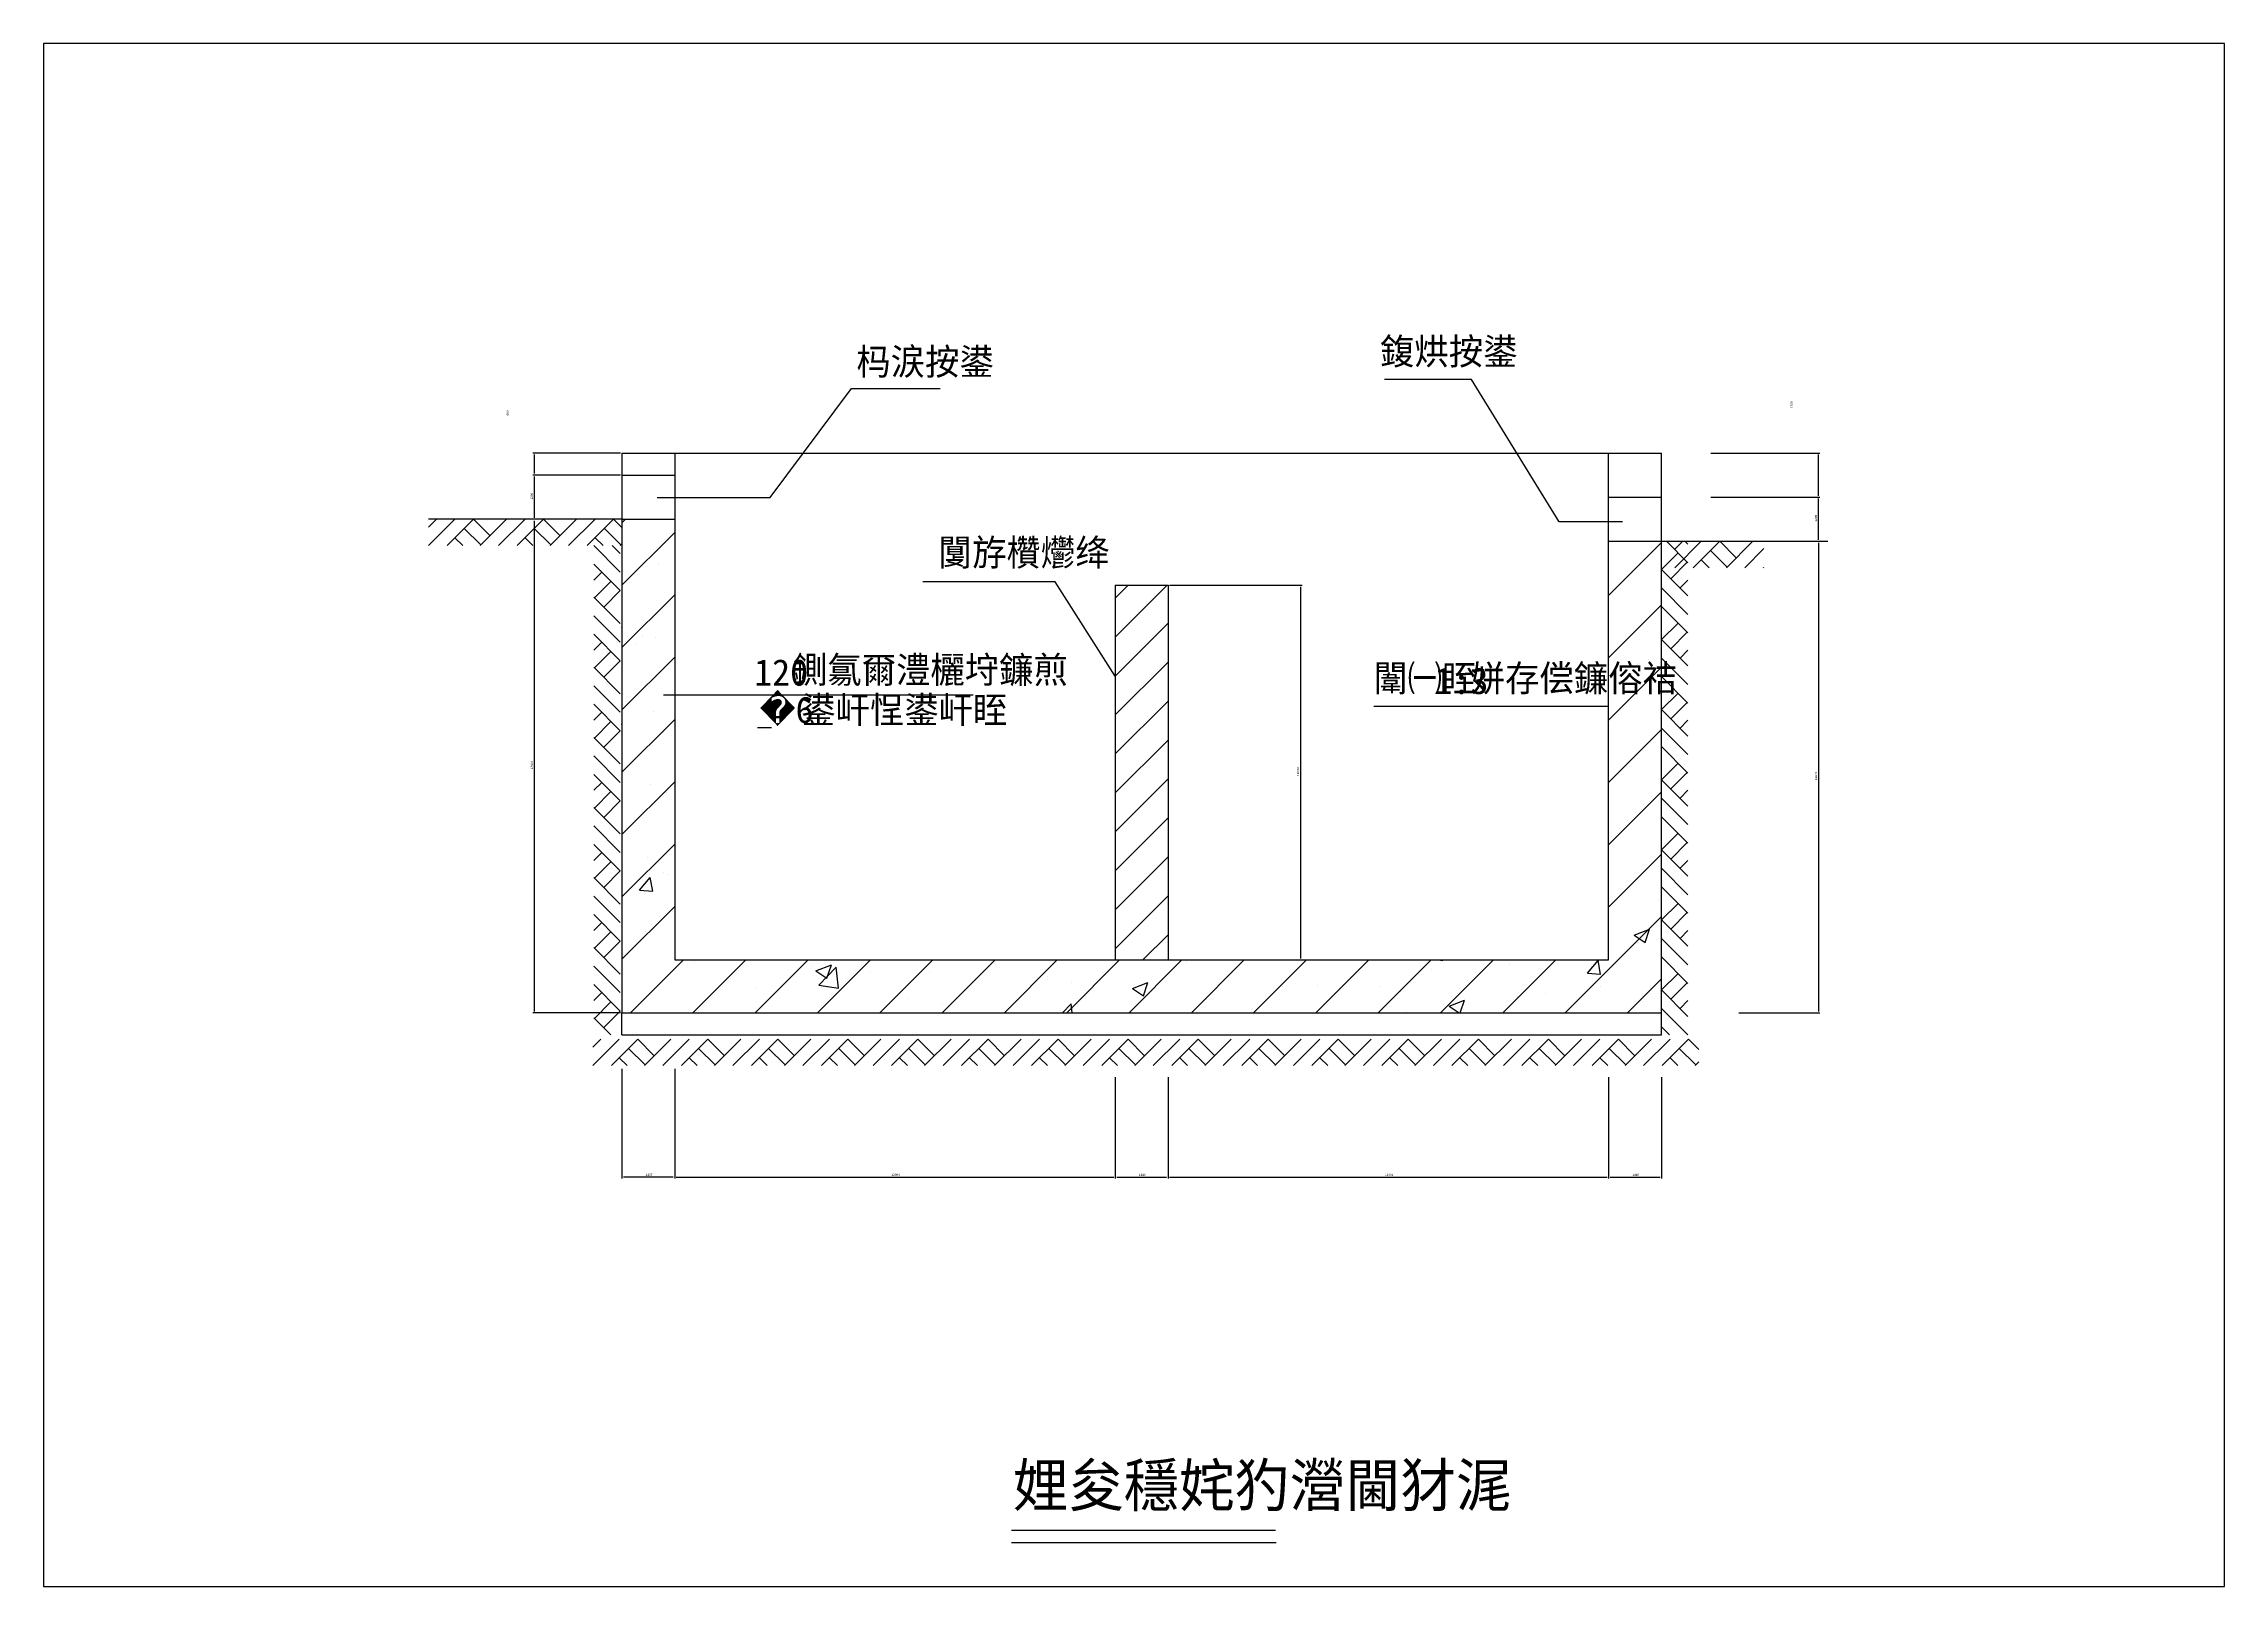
# Model space of a CAD drawing. Header units: metres. Extents: x 0 to 594, y 0 to 420.
import ezdxf

# ---------------------------------------------------------------- set-up
doc = ezdxf.new("R2010")
doc.units = ezdxf.units.M
doc.layers.add(' ', color=7, linetype='Continuous')

msp = doc.modelspace()

# ---------------------------------------------------------------- linework, layer by layer
at = {"layer": ' '}
for p, q in [((388.93, 328.56), (365.25, 328.56)), ((412.8, 289.85), (388.93, 328.56)), ((197.89, 296.4), (220.03, 326.12)), ((220.03, 326.12), (244.24, 326.12)), ((167.11, 296.4), (197.89, 296.4)), ((104.85, 283.33), (112.05, 290.53)), ((104.85, 288.37), (107.01, 290.53)), ((109.89, 283.33), (117.09, 290.53)), ((112.05, 285.49), (114.21, 283.33)), ((114.57, 288.01), (119.07, 283.51)), ((117.09, 290.53), (121.59, 286.03)), ((118.89, 283.33), (126.09, 290.53)), ((123.93, 283.33), (131.13, 290.53)), ((128.97, 283.33), (136.17, 290.53)), ((131.13, 285.49), (133.29, 283.33)), ((133.65, 288.01), (138.15, 283.51)), ((136.17, 290.53), (140.67, 286.03)), ((137.97, 283.33), (145.17, 290.53)), ((143.01, 283.33), (150.21, 290.53)), ((148.05, 283.33), (155.25, 290.53)), ((150.21, 285.49), (152.37, 283.33)), ((152.73, 288.01), (157.23, 283.51)), ((155.25, 290.53), (157.49, 288.28)), ((430.09, 289.85), (412.8, 289.85)), ((149.85, 283.33), (157.05, 276.13)), ((154.89, 283.33), (157.05, 281.17)), ((157.05, 283.33), (157.49, 283.78)), ((440.69, 276.85), (445.19, 281.35)), ((447.89, 278.65), (442.01, 284.53)), ((444.31, 277.33), (451.51, 284.53)), ((444.31, 282.37), (446.47, 284.53)), ((447.89, 283.69), (447.05, 284.53)), ((449.35, 277.33), (456.55, 284.53)), ((451.51, 279.49), (453.67, 277.33)), ((454.03, 282.01), (458.53, 277.51)), ((456.55, 284.53), (461.05, 280.03)), ((458.35, 277.33), (465.55, 284.53)), ((463.39, 277.33), (468.58, 282.53)), ((149.85, 278.29), (157.05, 271.09)), ((152.01, 276.13), (149.85, 273.97)), ((154.53, 273.61), (150.03, 269.11)), ((275.49, 273.47), (239.52, 273.47)), ((291.89, 247.83), (275.49, 273.47)), ((447.89, 269.65), (440.69, 276.85)), ((443.21, 274.33), (447.71, 278.83)), ((445.73, 271.81), (447.89, 273.97)), ((468.43, 277.33), (468.58, 277.49)), ((149.85, 269.29), (157.05, 262.09)), ((157.05, 271.09), (152.55, 266.59)), ((447.89, 264.61), (440.69, 271.81)), ((149.85, 264.25), (157.05, 257.05)), ((447.89, 259.57), (440.69, 266.77)), ((440.69, 257.77), (445.19, 262.27)), ((149.85, 259.21), (157.05, 252.01)), ((152.01, 257.05), (149.85, 254.89)), ((447.89, 250.57), (440.69, 257.77)), ((443.21, 255.25), (447.71, 259.75)), ((149.85, 250.21), (157.05, 243.01)), ((154.53, 254.53), (150.03, 250.03)), ((157.05, 252.01), (152.55, 247.51)), ((447.89, 245.53), (440.69, 252.73)), ((445.73, 252.73), (447.89, 254.89)), ((149.85, 245.17), (157.05, 237.97)), ((447.89, 240.49), (440.69, 247.69)), ((149.85, 240.13), (157.05, 232.93)), ((152.01, 237.97), (149.85, 235.81)), ((168.84, 242.72), (253.23, 242.72)), ((426.29, 239.53), (362.3, 239.53)), ((440.69, 238.69), (445.19, 243.19)), ((447.89, 231.49), (440.69, 238.69)), ((443.21, 236.17), (447.71, 240.67)), ((154.53, 235.45), (150.03, 230.95)), ((157.05, 232.93), (152.55, 228.43)), ((194.42, 233.84), (198.27, 233.84)), ((447.89, 226.45), (440.69, 233.65)), ((445.73, 233.65), (447.89, 235.81)), ((149.85, 231.13), (157.05, 223.93)), ((149.85, 226.09), (157.05, 218.89)), ((447.89, 221.41), (440.69, 228.61)), ((149.85, 221.05), (157.05, 213.85)), ((440.69, 219.61), (445.19, 224.11)), ((443.21, 217.09), (447.71, 221.59)), ((152.01, 218.89), (149.85, 216.73)), ((154.53, 216.37), (150.03, 211.87)), ((157.05, 213.85), (152.55, 209.35)), ((447.89, 212.41), (440.69, 219.61)), ((447.89, 207.37), (440.69, 214.57)), ((445.73, 214.57), (447.89, 216.73)), ((149.85, 212.05), (157.05, 204.85)), ((447.89, 202.33), (440.69, 209.53)), ((149.85, 207.01), (157.05, 199.81)), ((149.85, 201.97), (157.05, 194.77)), ((440.69, 200.53), (445.19, 205.03)), ((443.21, 198.01), (447.71, 202.51)), ((152.01, 199.81), (149.85, 197.65)), ((154.53, 197.29), (150.03, 192.79)), ((447.89, 193.33), (440.69, 200.53)), ((445.73, 195.49), (447.89, 197.65)), ((149.85, 192.97), (157.05, 185.77)), ((157.05, 194.77), (152.55, 190.27)), ((447.89, 188.29), (440.69, 195.49)), ((447.89, 183.25), (440.69, 190.45)), ((149.85, 187.93), (157.05, 180.73)), ((440.69, 181.45), (445.19, 185.95)), ((149.85, 182.89), (157.05, 175.69)), ((152.01, 180.73), (149.85, 178.57)), ((154.53, 178.21), (150.03, 173.71)), ((447.89, 174.25), (440.69, 181.45)), ((443.21, 178.93), (447.71, 183.43)), ((445.73, 176.41), (447.89, 178.57)), ((149.85, 173.89), (157.05, 166.69)), ((157.05, 175.69), (152.55, 171.19)), ((447.89, 169.21), (440.69, 176.41)), ((149.85, 168.85), (157.05, 161.65)), ((447.89, 164.17), (440.69, 171.37)), ((440.69, 162.37), (445.19, 166.87)), ((149.85, 163.81), (157.05, 156.61)), ((152.01, 161.65), (149.85, 159.49)), ((447.89, 155.17), (440.69, 162.37)), ((443.21, 159.85), (447.71, 164.35)), ((149.85, 154.81), (154.53, 150.13)), ((154.53, 159.13), (150.03, 154.63)), ((157.05, 156.61), (152.55, 152.11)), ((447.89, 150.13), (440.69, 157.33)), ((445.73, 157.33), (447.89, 159.49)), ((149.6, 141.77), (156.8, 148.97)), ((149.6, 146.81), (151.76, 148.97)), ((154.64, 141.77), (161.84, 148.97)), ((161.84, 148.97), (166.34, 144.47)), ((163.64, 141.77), (170.84, 148.97)), ((168.68, 141.77), (175.88, 148.97)), ((173.72, 141.77), (180.92, 148.97)), ((180.92, 148.97), (185.42, 144.47)), ((182.72, 141.77), (189.92, 148.97)), ((187.76, 141.77), (194.96, 148.97)), ((192.8, 141.77), (200, 148.97)), ((200, 148.97), (204.5, 144.47)), ((201.8, 141.77), (209, 148.97)), ((206.84, 141.77), (214.04, 148.97)), ((211.88, 141.77), (219.08, 148.97)), ((219.08, 148.97), (223.58, 144.47)), ((220.88, 141.77), (228.08, 148.97)), ((225.92, 141.77), (233.12, 148.97)), ((230.96, 141.77), (238.16, 148.97)), ((238.16, 148.97), (242.66, 144.47)), ((239.96, 141.77), (247.16, 148.97)), ((245, 141.77), (252.2, 148.97)), ((250.04, 141.77), (257.24, 148.97)), ((257.24, 148.97), (261.74, 144.47)), ((259.04, 141.77), (266.24, 148.97)), ((264.08, 141.77), (271.28, 148.97)), ((269.12, 141.77), (276.32, 148.97)), ((276.32, 148.97), (280.82, 144.47)), ((278.12, 141.77), (285.32, 148.97)), ((283.16, 141.77), (290.36, 148.97)), ((288.2, 141.77), (295.4, 148.97)), ((295.4, 148.97), (299.9, 144.47)), ((297.2, 141.77), (304.4, 148.97)), ((302.24, 141.77), (309.44, 148.97)), ((307.28, 141.77), (314.48, 148.97)), ((314.48, 148.97), (318.98, 144.47)), ((316.28, 141.77), (323.48, 148.97)), ((321.32, 141.77), (328.52, 148.97)), ((326.36, 141.77), (333.56, 148.97)), ((333.56, 148.97), (338.06, 144.47)), ((335.36, 141.77), (342.56, 148.97)), ((340.4, 141.77), (347.6, 148.97)), ((345.44, 141.77), (352.64, 148.97)), ((352.64, 148.97), (357.14, 144.47)), ((354.44, 141.77), (361.64, 148.97)), ((359.48, 141.77), (366.68, 148.97)), ((364.52, 141.77), (371.72, 148.97)), ((371.72, 148.97), (376.22, 144.47)), ((373.52, 141.77), (380.72, 148.97)), ((378.56, 141.77), (385.76, 148.97)), ((383.6, 141.77), (390.8, 148.97)), ((390.8, 148.97), (395.3, 144.47)), ((392.6, 141.77), (399.8, 148.97)), ((397.64, 141.77), (404.84, 148.97)), ((402.68, 141.77), (409.88, 148.97)), ((409.88, 148.97), (414.38, 144.47)), ((411.68, 141.77), (418.88, 148.97)), ((416.72, 141.77), (423.92, 148.97)), ((421.76, 141.77), (428.96, 148.97)), ((428.96, 148.97), (433.46, 144.47)), ((430.76, 141.77), (437.96, 148.97)), ((435.8, 141.77), (443, 148.97)), ((442.85, 150.13), (440.69, 152.29)), ((440.84, 141.77), (448.04, 148.97)), ((448.04, 148.97), (450.84, 146.18)), ((156.8, 143.93), (158.96, 141.77)), ((159.32, 146.45), (163.82, 141.95)), ((175.88, 143.93), (178.04, 141.77)), ((178.4, 146.45), (182.9, 141.95)), ((194.96, 143.93), (197.12, 141.77)), ((197.48, 146.45), (201.98, 141.95)), ((214.04, 143.93), (216.2, 141.77)), ((216.56, 146.45), (221.06, 141.95)), ((233.12, 143.93), (235.28, 141.77)), ((235.64, 146.45), (240.14, 141.95)), ((252.2, 143.93), (254.36, 141.77)), ((254.72, 146.45), (259.22, 141.95)), ((271.28, 143.93), (273.44, 141.77)), ((273.8, 146.45), (278.3, 141.95)), ((290.36, 143.93), (292.52, 141.77)), ((292.88, 146.45), (297.38, 141.95)), ((309.44, 143.93), (311.6, 141.77)), ((311.96, 146.45), (316.46, 141.95)), ((328.52, 143.93), (330.68, 141.77)), ((331.04, 146.45), (335.54, 141.95)), ((347.6, 143.93), (349.76, 141.77)), ((350.12, 146.45), (354.62, 141.95)), ((366.68, 143.93), (368.84, 141.77)), ((369.2, 146.45), (373.7, 141.95)), ((385.76, 143.93), (387.92, 141.77)), ((388.28, 146.45), (392.78, 141.95)), ((404.84, 143.93), (407, 141.77)), ((407.36, 146.45), (411.86, 141.95)), ((423.92, 143.93), (426.08, 141.77)), ((426.44, 146.45), (430.94, 141.95)), ((443, 143.93), (445.16, 141.77)), ((445.52, 146.45), (450.02, 141.95)), ((449.84, 141.77), (450.84, 142.77))]:
    msp.add_line(p, q, dxfattribs=at)
for p, q in [((594, 420), (0, 420)), ((0, 420), (0, 0)), ((594, 0), (594, 420)), ((157.09, 308.53), (133.27, 308.53)), ((133.67, 302.93), (133.67, 308.13)), ((157.49, 308.53), (157.49, 156.13)), ((157.49, 308.53), (171.89, 308.53)), ((171.89, 308.53), (426.29, 308.53)), ((171.89, 308.53), (171.89, 170.53)), ((426.29, 308.53), (440.69, 308.53)), ((426.29, 170.53), (426.29, 308.53)), ((440.69, 156.13), (440.69, 308.53)), ((454.15, 308.53), (483.84, 308.53)), ((483.44, 296.93), (483.44, 308.13)), ((157.09, 302.53), (133.27, 302.53)), ((157.09, 302.53), (133.27, 302.53)), ((133.67, 290.93), (133.67, 302.13)), ((157.49, 302.53), (171.89, 302.53)), ((426.29, 296.53), (440.69, 296.53)), ((454.15, 296.53), (483.84, 296.53)), ((454.15, 296.53), (483.84, 296.53)), ((483.44, 284.93), (483.44, 296.13)), ((157.49, 290.53), (104.85, 290.53)), ((157.09, 290.53), (133.27, 290.53)), ((157.09, 290.53), (133.27, 290.53)), ((133.67, 156.53), (133.67, 290.13)), ((157.49, 290.53), (171.89, 290.53)), ((157.49, 289.5), (158.52, 290.53)), ((157.49, 272.53), (171.89, 286.93)), ((426.29, 284.53), (440.69, 284.53)), ((426.29, 269.8), (440.69, 284.2)), ((440.69, 284.53), (486, 284.53)), ((461.78, 284.53), (483.84, 284.53)), ((461.78, 284.53), (483.84, 284.53)), ((483.44, 284.13), (483.44, 156.53)), ((167.51, 278.26), (167.51, 278.26)), ((157.49, 255.56), (171.89, 269.96)), ((291.89, 272.53), (291.89, 170.53)), ((291.89, 272.53), (306.29, 272.53)), ((291.89, 269.05), (295.38, 272.53)), ((291.89, 258.44), (305.99, 272.53)), ((306.29, 272.53), (306.29, 170.53)), ((306.69, 272.53), (342.78, 272.53)), ((342.38, 272.13), (342.38, 170.93)), ((427.29, 271.68), (427.29, 271.68)), ((291.89, 247.83), (306.29, 262.23)), ((426.29, 252.83), (440.69, 267.23)), ((157.49, 261), (157.53, 261.01)), ((157.49, 260.91), (157.53, 261.01)), ((161.51, 256.32), (161.51, 256.32)), ((163.25, 258.51), (163.25, 258.51)), ((166.78, 258.29), (166.78, 258.29)), ((157.49, 238.59), (171.89, 252.99)), ((291.89, 237.23), (306.29, 251.63)), ((426.29, 235.86), (440.69, 250.26)), ((434.23, 251.01), (434.23, 251.01)), ((434.4, 251.34), (434.4, 251.34)), ((437.13, 252.2), (437.13, 252.2)), ((166.05, 238.31), (166.05, 238.31)), ((291.89, 226.62), (306.29, 241.02)), ((157.49, 221.62), (171.89, 236.02)), ((157.58, 234.38), (157.49, 234.82)), ((157.49, 234.39), (157.57, 234.38)), ((168.96, 232.52), (168.96, 232.52)), ((426.29, 218.89), (440.69, 233.29)), ((291.89, 216.01), (306.29, 230.41)), ((291.89, 205.41), (306.29, 219.81)), ((157.49, 204.65), (171.89, 219.05)), ((165.32, 218.34), (165.32, 218.34)), ((169.58, 216.17), (169.58, 216.17)), ((426.29, 201.92), (440.69, 216.32)), ((440.69, 216.08), (440.69, 216.08)), ((291.89, 194.8), (306.29, 209.2)), ((440.56, 208.67), (440.56, 208.67)), ((157.49, 187.68), (171.89, 202.08)), ((164.6, 198.36), (164.6, 198.36)), ((291.89, 184.19), (306.29, 198.59)), ((426.29, 184.95), (440.69, 199.35)), ((439.96, 196.11), (439.96, 196.11)), ((162.31, 189.57), (165.21, 193.01)), ((165.9, 189.25), (165.21, 193.01)), ((168.81, 194.48), (168.81, 194.48)), ((169.92, 193.81), (169.92, 193.81)), ((157.49, 170.71), (171.89, 185.11)), ((162.31, 189.57), (165.9, 189.25)), ((291.89, 173.59), (306.29, 187.99)), ((439.79, 186.98), (439.79, 186.98)), ((163.87, 178.39), (163.87, 178.39)), ((414.45, 156.13), (440.69, 182.38)), ((433.22, 177.32), (437.43, 178.93)), ((436.21, 175.3), (437.43, 178.93)), ((299.45, 170.53), (306.29, 177.38)), ((433.22, 177.32), (436.21, 175.3)), ((434.23, 175.37), (434.23, 175.37)), ((439.23, 176.14), (439.23, 176.14)), ((159.89, 156.13), (174.29, 170.53)), ((171.89, 170.53), (426.29, 170.53)), ((176.86, 156.13), (191.26, 170.53)), ((177.36, 170.01), (177.36, 170.01)), ((193.83, 156.13), (208.23, 170.53)), ((209.39, 168.66), (209.39, 168.66)), ((210.36, 167.57), (214.56, 169.19)), ((210.36, 167.57), (213.34, 165.56)), ((210.8, 156.13), (225.2, 170.53)), ((211.19, 163.68), (215.87, 168.55)), ((213.34, 165.56), (214.56, 169.19)), ((216.53, 162.85), (215.87, 168.55)), ((225.11, 167.14), (225.11, 167.14)), ((227.77, 156.13), (242.17, 170.53)), ((241.42, 167.31), (241.42, 167.31)), ((244.74, 156.13), (259.14, 170.53)), ((261.71, 156.13), (276.11, 170.53)), ((278.68, 156.13), (293.08, 170.53)), ((288.52, 167.06), (288.52, 167.06)), ((295.65, 156.13), (310.05, 170.53)), ((306.69, 170.53), (342.78, 170.53)), ((311.24, 170.06), (311.24, 170.06)), ((312.62, 156.13), (327.02, 170.53)), ((314.88, 170.52), (314.88, 170.52)), ((329.59, 156.13), (343.99, 170.53)), ((346.56, 156.13), (360.96, 170.53)), ((363.53, 156.13), (377.93, 170.53)), ((378.12, 168.07), (378.12, 168.07)), ((379.88, 170.53), (381.08, 170.43)), ((380.51, 156.13), (394.91, 170.53)), ((381.08, 170.43), (381.06, 170.53)), ((397.48, 156.13), (411.88, 170.53)), ((399.23, 169.36), (399.23, 169.36)), ((420.53, 166.98), (423.42, 170.42)), ((420.53, 166.98), (424.11, 166.66)), ((424.11, 166.66), (423.42, 170.42)), ((194.3, 162.92), (194.3, 162.92)), ((211.19, 163.68), (216.53, 162.85)), ((273.45, 165.95), (273.45, 165.95)), ((273.5, 165.09), (273.5, 165.09)), ((279.88, 164.51), (279.88, 164.51)), ((296.58, 162.77), (300.78, 164.38)), ((296.58, 162.77), (299.57, 160.76)), ((299.57, 160.76), (300.79, 164.38)), ((305.48, 164.6), (305.48, 164.6)), ((337.51, 163.25), (337.51, 163.25)), ((346.96, 163.57), (346.96, 163.57)), ((364.24, 163.35), (364.24, 163.35)), ((369.54, 161.89), (369.54, 161.89)), ((401.57, 160.54), (401.57, 160.54)), ((408.99, 161.34), (408.99, 161.34)), ((424.01, 163.32), (424.01, 163.32)), ((431.42, 156.13), (440.69, 165.41)), ((157.09, 156.13), (133.27, 156.13)), ((157.49, 156.13), (440.69, 156.13)), ((157.49, 150.13), (157.49, 156.13)), ((163.14, 158.42), (163.14, 158.42)), ((212.88, 157.11), (212.88, 157.11)), ((235.6, 160.1), (235.6, 160.1)), ((244.89, 158.51), (244.89, 158.51)), ((277.51, 156.13), (279.9, 158.62)), ((280.19, 156.13), (279.9, 158.62)), ((316.65, 159.73), (316.65, 159.73)), ((329.25, 157.35), (329.25, 157.35)), ((371.09, 156.35), (371.09, 156.35)), ((382.81, 157.96), (387.01, 159.58)), ((382.81, 157.96), (385.53, 156.13)), ((385.86, 156.13), (387.01, 159.58)), ((433.6, 159.19), (433.6, 159.19)), ((438.5, 156.16), (438.5, 156.16)), ((440.69, 150.13), (440.69, 156.13)), ((461.78, 156.13), (483.84, 156.13)), ((157.49, 150.13), (440.69, 150.13)), ((157.53, 140.93), (157.53, 111.04)), ((171.89, 140.93), (171.89, 111.04)), ((171.89, 138.65), (171.89, 111.04)), ((291.89, 138.65), (291.89, 111.04)), ((291.89, 138.65), (291.89, 111.04)), ((306.29, 138.65), (306.29, 111.04)), ((306.29, 138.65), (306.29, 111.04)), ((426.29, 138.65), (426.29, 111.04)), ((426.29, 138.65), (426.29, 111.04)), ((440.69, 138.65), (440.69, 111.04)), ((171.49, 111.44), (157.93, 111.44)), ((172.29, 111.44), (291.49, 111.44)), ((292.29, 111.44), (305.89, 111.44)), ((306.69, 111.44), (425.89, 111.44)), ((426.69, 111.44), (440.29, 111.44)), ((263.59, 15.29), (335.54, 15.29)), ((263.59, 11.94), (335.69, 11.94)), ((0, 0), (594, 0))]:
    msp.add_line(p, q)

# ---------------------------------------------------------------- texts
for s, height, p in [('鍑烘按鍙', 7.2, (364.01, 332.61)), ('杩涙按鍙', 7.2, (221.37, 329.82)), ('闅斿欑爩绛', 7.2, (243.56, 277.86)), ('120', 7.2, (193.54, 245.22)), ('鍘氱爾澧欐垨鐮煎', 7.2, (204.11, 245.94)), ('闈㈠眰', 7.2, (362.19, 243.64)), ('1:3', 7.2, (378.84, 242.92)), ('姘存偿鐮傛祮', 7.2, (388.73, 243.64)), ('\\M+582316', 7.2, (195.07, 235.05)), ('鍙屽悜鍙屽眰', 7.2, (206.34, 235.05)), ('1437', 0.6, (163.95, 111.75)), ('12000', 0.6, (230.9, 111.75)), ('1440', 0.6, (298.33, 111.75)), ('12000', 0.6, (365.3, 111.75)), ('1440', 0.6, (432.73, 111.75)), ('娌夋穩姹犳瀯閫犲浘', 11.6, (264.06, 21.74))]:
    msp.add_text(s, height=height, dxfattribs=at).set_placement(p)
for s, p in [('1200', (476.44, 320.76)), ('600', (126.67, 318.75)), ('1200', (133.27, 295.85)), ('1200', (483.04, 289.85)), ('13440', (133.27, 222.43)), ('10200', (341.97, 220.63)), ('12840', (483.04, 219.43))]:
    msp.add_text(s, height=0.6, rotation=90, dxfattribs=at).set_placement(p)

doc.saveas('drawing.dxf')
